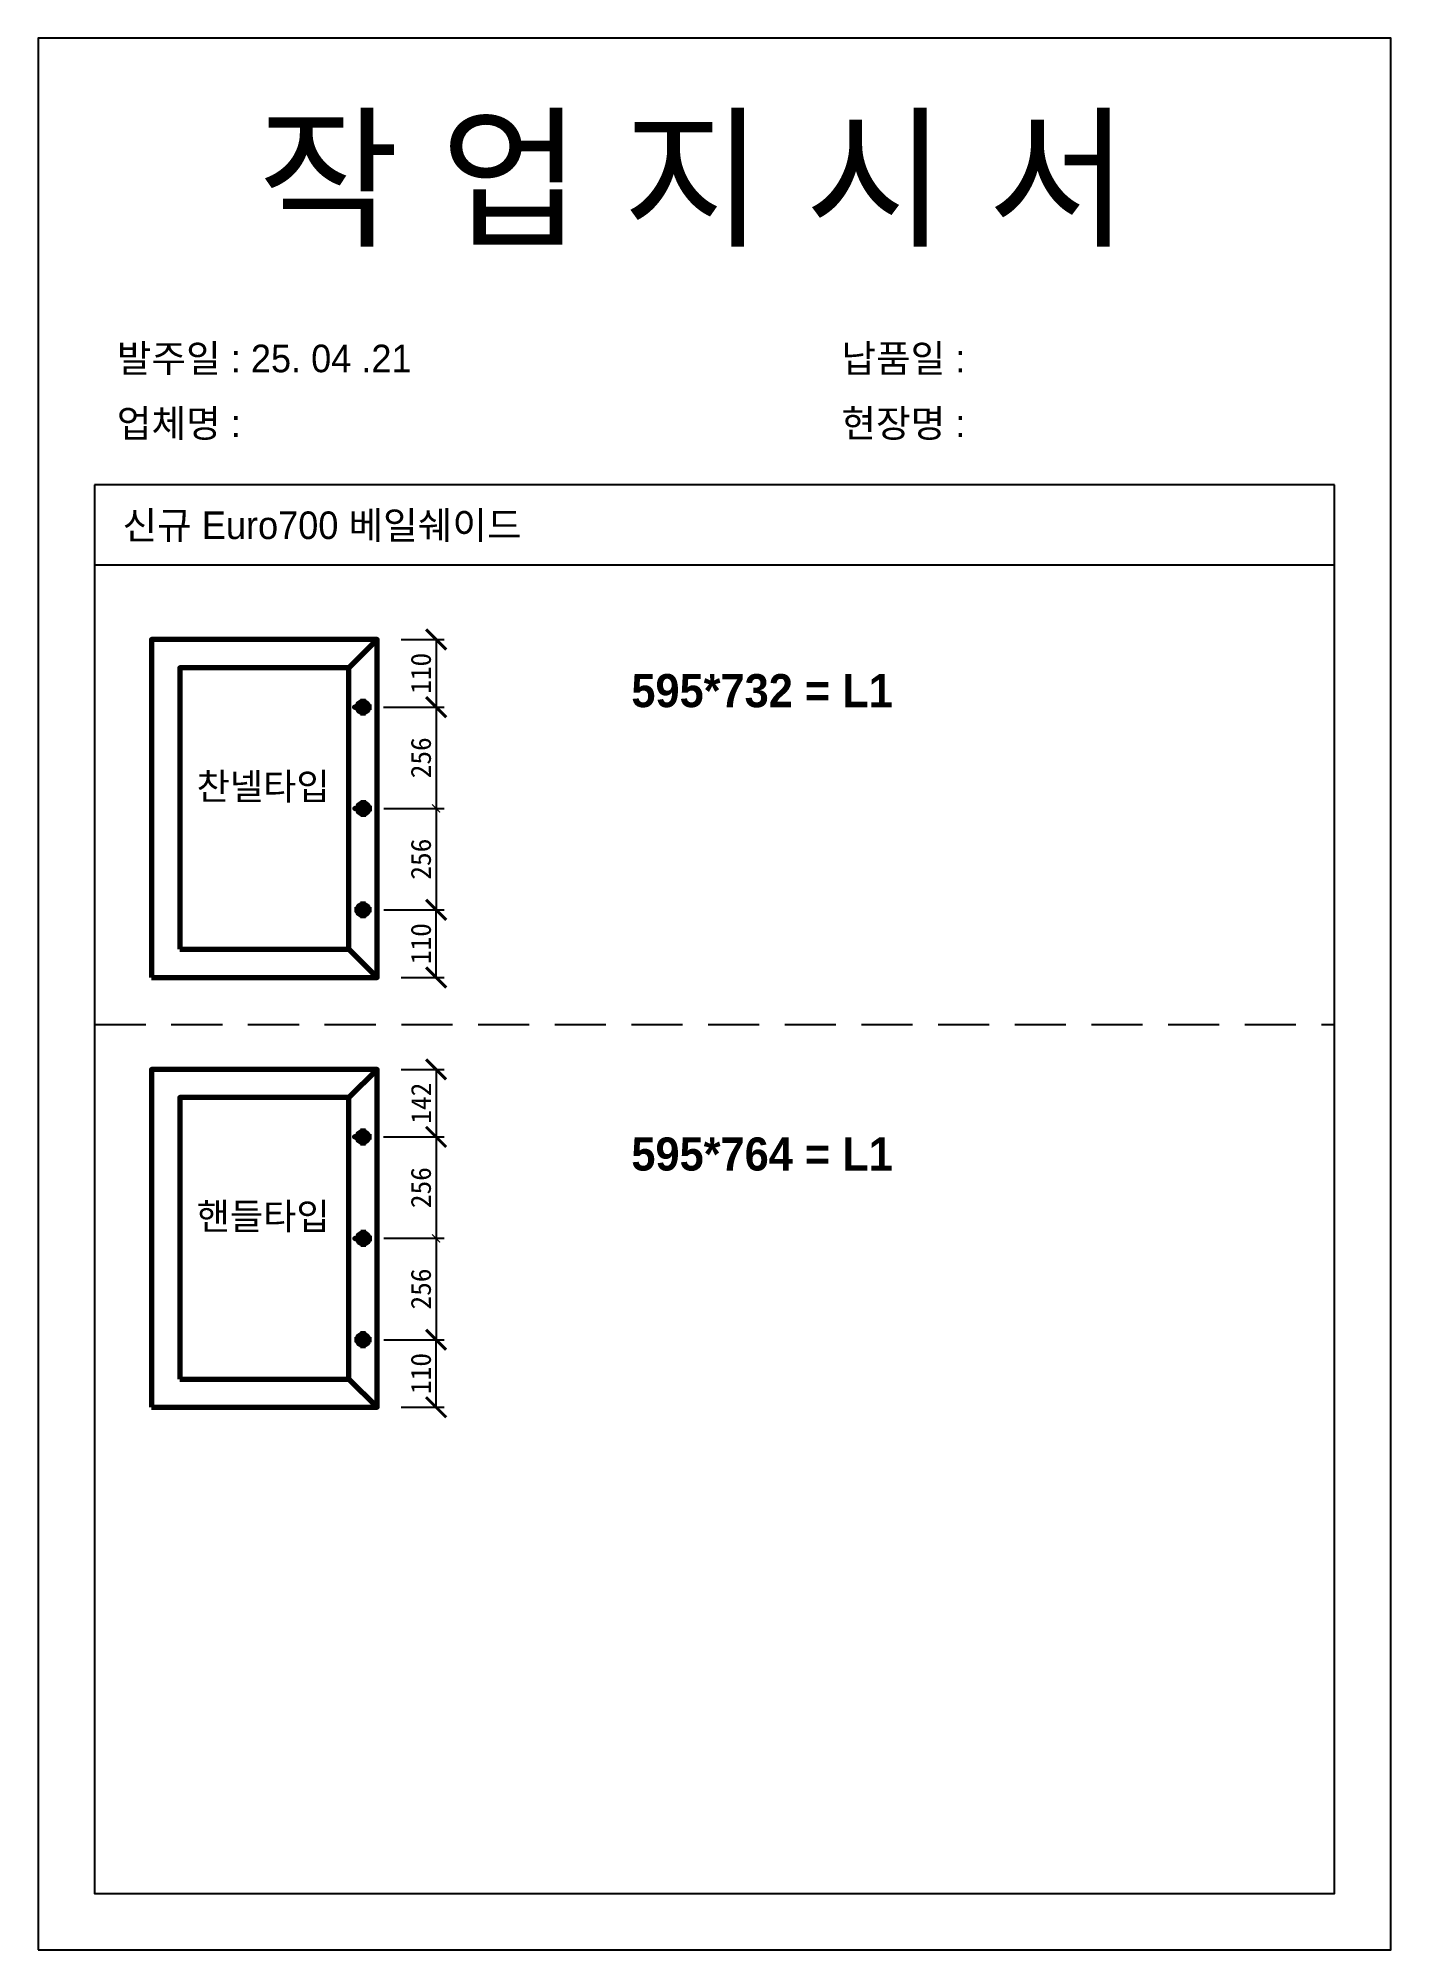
# Model space of a CAD drawing. Header units: millimetres. Extents: x -44117 to 256353, y -2095463 to 65325.
# Drawn here: x 129437 to 131117, y -74804 to -72428 of the extents above; entities that cross this region are included whole.
import ezdxf

# ---------------------------------------------------------------- set-up
doc = ezdxf.new("R2010")
doc.units = ezdxf.units.MM
doc.header["$LTSCALE"] = 10
doc.linetypes.add('HIDDEN', pattern=[9.525, 6.35, -3.175])
doc.layers.add('Layer1', color=7, linetype='Continuous', lineweight=70)
doc.dimstyles.new('ISO-25', dxfattribs={"dimtxt": 2.5, "dimasz": 2.5, "dimexe": 1, "dimexo": 1, "dimtad": 1, "dimtxsty": 'Standard', "dimblk": 'ARCHTICK', "dimcen": 2.5, "dimadec": 0, "dimazin": 0, "dimtfac": 1, "dimtmove": 0, "dimatfit": 3, "dimfxl": 0, "dimarcsym": 0})

msp = doc.modelspace()

# ---------------------------------------------------------------- texts
at = {"attachment_point": 1}
for s, width, gutter_width, heights, insert, char_height in [('{\\fGulim|b0|i0|c129|p50;작 업 지 시 서}', 3307.3198183, 12.5, [-155.84554], (129709.67654, -72531.76783), 140), ('{\\fGulim|b0|i0|c129|p50;발주일 : 25. 04 .21}', 3307.3198183, 12.5, [34.50412], (129534.46719, -72808.48825), 34.3), ('{\\fGulim|b0|i0|c129|p50;납품일 :}', 3307.3198183, 12.5, [-37.67976], (130434.44517, -72808.48825), 34.3), ('{\\fGulim|b0|i0|c129|p50;업체명 : }', 3307.3198183, 12.5, [33.33016], (129534.46719, -72889.14443), 34.3), ('{\\fGulim|b0|i0|c129|p50;현장명 : }', 3307.3198183, 12.5, [-38.2735], (130434.44517, -72889.14443), 34.3), ('{\\fGulim|b0|i0|c129|p50;신규 Euro700 베일쉐이드}', 3307.3198183, 12.5, [-38.2735], (129541.50939, -73015.81053), 34.3), ('{\\fGulim|b1|i0|c129|p50;595*732 = L1}', 2645.8558546, 10, [1247.94849], (130173.59421, -73217.93225), 41.16), ('{\\fGulim|b1|i0|c129|p50;찬넬타입}', 2116.6846837, 8, [998.35879], (129633.50776, -73341.14666), 32.928), ('{\\fGulim|b1|i0|c129|p50;595*764 = L1}', 2645.8558546, 10, [1247.94849], (130173.59421, -73793.90572), 41.16), ('{\\fGulim|b1|i0|c129|p50;핸들타입}', 2116.6846837, 8, [998.35879], (129633.50776, -73875.45873), 32.928)]:
    msp.add_mtext_dynamic_manual_height_columns(s, width=width, gutter_width=gutter_width, heights=heights, dxfattribs=dict(at, insert=insert, char_height=char_height))

# ---------------------------------------------------------------- blocks, each defined once
blk = doc.blocks.new('_ArchTick')
at = {"color": 0, "linetype": 'ByBlock', "const_width": 0.15}
blk.add_lwpolyline([(-0.5, -0.5), (0.5, 0.5)], dxfattribs=at)
blk = doc.blocks.new('*D2494')
at = {"color": 0, "lineweight": -2}
for p, q in [((129880.7, -73511), (129941.1, -73511)), ((129931.1, -73595), (129931.1, -73511)), ((129887.7, -73595), (129941.1, -73595))]:
    blk.add_line(p, q, dxfattribs=at)
at = {"layer": 'Defpoints', "color": 0}
for p in [(129850.7, -73511), (129931.1, -73511), (129857.7, -73595)]:
    blk.add_point(p, dxfattribs=at)
at = {"color": 0, "lineweight": -2, "xscale": 25, "yscale": 25, "zscale": 25}
for p, rotation in [((129931.1, -73511), 90), ((129931.1, -73595), 270)]:
    blk.add_blockref('_ArchTick', p, dxfattribs=dict(at, rotation=rotation))
at = {"color": 0, "insert": (129912.3, -73553), "char_height": 25, "attachment_point": 5, "rotation": 90}
blk.add_mtext('110', dxfattribs=at)
blk = doc.blocks.new('*D2495')
at = {"color": 0, "lineweight": -2}
for p, q in [((129887.7, -73175), (129941.1, -73175)), ((129931.1, -73175), (129931.1, -73259)), ((129880.7, -73259), (129941.1, -73259))]:
    blk.add_line(p, q, dxfattribs=at)
at = {"layer": 'Defpoints', "color": 0}
for p in [(129857.7, -73175), (129850.7, -73259), (129931.1, -73259)]:
    blk.add_point(p, dxfattribs=at)
at = {"color": 0, "lineweight": -2, "xscale": 25, "yscale": 25, "zscale": 25}
for p, rotation in [((129931.1, -73175), 90), ((129931.1, -73259), 270)]:
    blk.add_blockref('_ArchTick', p, dxfattribs=dict(at, rotation=rotation))
at = {"color": 0, "insert": (129912.3, -73217), "char_height": 25, "attachment_point": 5, "rotation": 90}
blk.add_mtext('110', dxfattribs=at)
blk = doc.blocks.new('*D2496')
at = {"color": 0, "lineweight": -2}
for p, q in [((129865.7, -73259), (129941.1, -73259)), ((129931.1, -73259), (129931.1, -73385)), ((129866.1, -73385), (129941.1, -73385))]:
    blk.add_line(p, q, dxfattribs=at)
at = {"layer": 'Defpoints', "color": 0}
for p in [(129850.7, -73259), (129851.1, -73385), (129931.1, -73385)]:
    blk.add_point(p, dxfattribs=at)
at = {"color": 0, "lineweight": -2, "xscale": 10, "yscale": 10, "zscale": 10}
for p, rotation in [((129931.1, -73259), 90), ((129931.1, -73385), 270)]:
    blk.add_blockref('_ArchTick', p, dxfattribs=dict(at, rotation=rotation))
at = {"color": 0, "insert": (129912.3, -73322), "char_height": 25, "attachment_point": 5, "rotation": 90}
blk.add_mtext('256', dxfattribs=at)
blk = doc.blocks.new('*D2497')
at = {"color": 0, "lineweight": -2}
for p, q in [((129866.1, -73385), (129941.1, -73385)), ((129931.1, -73385), (129931.1, -73511)), ((129866.1, -73511), (129941.1, -73511))]:
    blk.add_line(p, q, dxfattribs=at)
at = {"layer": 'Defpoints', "color": 0}
for p in [(129851.1, -73385), (129851.1, -73511), (129931.1, -73511)]:
    blk.add_point(p, dxfattribs=at)
at = {"color": 0, "lineweight": -2, "xscale": 10, "yscale": 10, "zscale": 10}
for p, rotation in [((129931.1, -73385), 90), ((129931.1, -73511), 270)]:
    blk.add_blockref('_ArchTick', p, dxfattribs=dict(at, rotation=rotation))
at = {"color": 0, "insert": (129912.3, -73448), "char_height": 25, "attachment_point": 5, "rotation": 90}
blk.add_mtext('256', dxfattribs=at)
blk = doc.blocks.new('*D2498')
at = {"color": 0, "lineweight": -2}
for p, q in [((129880.7, -74045.3), (129941.1, -74045.3)), ((129931.1, -74129.3), (129931.1, -74045.3)), ((129887.7, -74129.3), (129941.1, -74129.3))]:
    blk.add_line(p, q, dxfattribs=at)
at = {"layer": 'Defpoints', "color": 0}
for p in [(129850.7, -74045.3), (129931.1, -74045.3), (129857.7, -74129.3)]:
    blk.add_point(p, dxfattribs=at)
at = {"color": 0, "lineweight": -2, "xscale": 25, "yscale": 25, "zscale": 25}
for p, rotation in [((129931.1, -74045.3), 90), ((129931.1, -74129.3), 270)]:
    blk.add_blockref('_ArchTick', p, dxfattribs=dict(at, rotation=rotation))
at = {"color": 0, "insert": (129912.3, -74087.3), "char_height": 25, "attachment_point": 5, "rotation": 90}
blk.add_mtext('110', dxfattribs=at)
blk = doc.blocks.new('*D2499')
at = {"color": 0, "lineweight": -2}
for p, q in [((129887.7, -73709.3), (129941.1, -73709.3)), ((129931.1, -73709.3), (129931.1, -73793.3)), ((129880.7, -73793.3), (129941.1, -73793.3))]:
    blk.add_line(p, q, dxfattribs=at)
at = {"layer": 'Defpoints', "color": 0}
for p in [(129857.7, -73709.3), (129850.7, -73793.3), (129931.1, -73793.3)]:
    blk.add_point(p, dxfattribs=at)
at = {"color": 0, "lineweight": -2, "xscale": 25, "yscale": 25, "zscale": 25}
for p, rotation in [((129931.1, -73709.3), 90), ((129931.1, -73793.3), 270)]:
    blk.add_blockref('_ArchTick', p, dxfattribs=dict(at, rotation=rotation))
at = {"color": 0, "insert": (129912.3, -73751.3), "char_height": 25, "attachment_point": 5, "rotation": 90}
blk.add_mtext('142', dxfattribs=at)
blk = doc.blocks.new('*D2500')
at = {"color": 0, "lineweight": -2}
for p, q in [((129865.7, -73793.3), (129941.1, -73793.3)), ((129931.1, -73793.3), (129931.1, -73919.3)), ((129866.1, -73919.3), (129941.1, -73919.3))]:
    blk.add_line(p, q, dxfattribs=at)
at = {"layer": 'Defpoints', "color": 0}
for p in [(129850.7, -73793.3), (129851.1, -73919.3), (129931.1, -73919.3)]:
    blk.add_point(p, dxfattribs=at)
at = {"color": 0, "lineweight": -2, "xscale": 10, "yscale": 10, "zscale": 10}
for p, rotation in [((129931.1, -73793.3), 90), ((129931.1, -73919.3), 270)]:
    blk.add_blockref('_ArchTick', p, dxfattribs=dict(at, rotation=rotation))
at = {"color": 0, "insert": (129912.3, -73856.3), "char_height": 25, "attachment_point": 5, "rotation": 90}
blk.add_mtext('256', dxfattribs=at)
blk = doc.blocks.new('*D2501')
at = {"color": 0, "lineweight": -2}
for p, q in [((129866.1, -73919.3), (129941.1, -73919.3)), ((129931.1, -73919.3), (129931.1, -74045.3)), ((129866.1, -74045.3), (129941.1, -74045.3))]:
    blk.add_line(p, q, dxfattribs=at)
at = {"layer": 'Defpoints', "color": 0}
for p in [(129851.1, -73919.3), (129851.1, -74045.3), (129931.1, -74045.3)]:
    blk.add_point(p, dxfattribs=at)
at = {"color": 0, "lineweight": -2, "xscale": 10, "yscale": 10, "zscale": 10}
for p, rotation in [((129931.1, -73919.3), 90), ((129931.1, -74045.3), 270)]:
    blk.add_blockref('_ArchTick', p, dxfattribs=dict(at, rotation=rotation))
at = {"color": 0, "insert": (129912.3, -73982.3), "char_height": 25, "attachment_point": 5, "rotation": 90}
blk.add_mtext('256', dxfattribs=at)

# ---------------------------------------------------------------- dimensions: what is measured, and where the dimension line sits
for base, p1, p2, text, override, picture, middle in [((129931.09074, -73259.02724), (129857.69902, -73175.02724), (129850.69902, -73259.02724), '110', {"dimscale": 10, "dimexo": 3, "dimtxsty": 'Standard'}, '*D2495', (129912.34074, -73217.02724)), ((129931.09074, -73385.02724), (129850.69902, -73259.02724), (129851.13104, -73385.02724), '256', {"dimscale": 10, "dimasz": 1, "dimexo": 1.5, "dimtxsty": 'Standard'}, '*D2496', (129912.34074, -73322.02724)), ((129931.09074, -73511.02724), (129851.13104, -73385.02724), (129851.13104, -73511.02724), '256', {"dimscale": 10, "dimasz": 1, "dimexo": 1.5, "dimtxsty": 'Standard'}, '*D2497', (129912.34074, -73448.02724)), ((129931.09074, -73511.02724), (129857.69902, -73595.02724), (129850.69902, -73511.02724), '110', {"dimscale": 10, "dimexo": 3, "dimtxsty": 'Standard'}, '*D2494', (129912.34074, -73553.02724)), ((129931.09074, -73793.33932), (129857.69902, -73709.33932), (129850.69902, -73793.33932), '142', {"dimscale": 10, "dimexo": 3, "dimtxsty": 'Standard'}, '*D2499', (129912.34074, -73751.33932)), ((129931.09074, -73919.33932), (129850.69902, -73793.33932), (129851.13104, -73919.33932), '256', {"dimscale": 10, "dimasz": 1, "dimexo": 1.5, "dimtxsty": 'Standard'}, '*D2500', (129912.34074, -73856.33932)), ((129931.09074, -74045.33932), (129851.13104, -73919.33932), (129851.13104, -74045.33932), '256', {"dimscale": 10, "dimasz": 1, "dimexo": 1.5, "dimtxsty": 'Standard'}, '*D2501', (129912.34074, -73982.33932)), ((129931.09074, -74045.33932), (129857.69902, -74129.33932), (129850.69902, -74045.33932), '110', {"dimscale": 10, "dimexo": 3, "dimtxsty": 'Standard'}, '*D2498', (129912.34074, -74087.33932))]:
    dim = msp.add_linear_dim(base=base, p1=p1, p2=p2, angle=90, text=text, dimstyle='ISO-25', override=override)
    dim.commit()
    dim.dimension.update_dxf_attribs({"geometry": picture, "text_midpoint": middle})

# ---------------------------------------------------------------- linework, layer by layer
for p, q in [((131046.86994, -72982.77504), (129506.86994, -72982.77504)), ((131046.86994, -73082.77504), (129506.86994, -73082.77504))]:
    msp.add_line(p, q)
at = {"linetype": 'HIDDEN'}
msp.add_line((129506.86994, -73653.50756), (131046.86994, -73653.50756), dxfattribs=at)
msp.add_lwpolyline([(129436.86994, -74803.60532), (131116.86994, -74803.60532), (131116.86994, -72427.60532), (129436.86994, -72427.60532)], close=True)
msp.add_lwpolyline([(129506.86994, -72982.77504), (129506.86994, -74733.60532), (131046.86994, -74733.60532), (131046.86994, -72982.77504)])
at = {"layer": 'Layer1'}
for p, q in [((129822.69902, -73210.02724), (129857.69902, -73175.02724)), ((129840.19902, -73248.52724), (129840.19902, -73269.52724)), ((129840.63104, -73374.52724), (129840.63104, -73395.52724)), ((129850.69902, -73511.02724), (129829.69902, -73511.02724)), ((129840.19902, -73500.52724), (129840.19902, -73521.52724)), ((129857.69902, -73595.02724), (129822.69902, -73560.02724)), ((129822.69902, -73744.33932), (129857.69902, -73709.33932)), ((129840.19902, -73782.83932), (129840.19902, -73803.83932)), ((129840.63104, -73908.83932), (129840.63104, -73929.83932)), ((129840.19902, -74034.83932), (129840.19902, -74055.83932)), ((129850.69902, -74045.33932), (129829.69902, -74045.33932)), ((129857.69902, -74129.33932), (129822.69902, -74094.33932))]:
    msp.add_line(p, q, dxfattribs=at)
for points in [[(129577.69902, -73595.02724), (129857.69902, -73595.02724), (129857.69902, -73175.02724), (129577.69902, -73175.02724)], [(129612.69902, -73560.02724), (129822.69902, -73560.02724), (129822.69902, -73210.02724), (129612.69902, -73210.02724)], [(129850.69902, -73259.02724), (129829.69902, -73259.02724)], [(129851.13104, -73385.02724), (129830.13104, -73385.02724)], [(129577.69902, -74129.33932), (129857.69902, -74129.33932), (129857.69902, -73709.33932), (129577.69902, -73709.33932)], [(129612.69902, -74094.33932), (129822.69902, -74094.33932), (129822.69902, -73744.33932), (129612.69902, -73744.33932)], [(129850.69902, -73793.33932), (129829.69902, -73793.33932)], [(129851.13104, -73919.33932), (129830.13104, -73919.33932)]]:
    msp.add_lwpolyline(points, close=True, dxfattribs=at)
for centre in [(129840.19902, -73259.02724), (129840.63104, -73385.02724), (129840.19902, -73511.02724), (129840.19902, -73793.33932), (129840.63104, -73919.33932), (129840.19902, -74045.33932)]:
    msp.add_circle(centre, 7, dxfattribs=at)

msp.set_redraw_order([(e.dxf.handle, doc.entitydb.next_handle()) for e in msp.query("TEXT MTEXT ATTDEF DIMENSION ARC_DIMENSION")])  # texts and dimensions are drawn at this point

doc.saveas('drawing.dxf')
